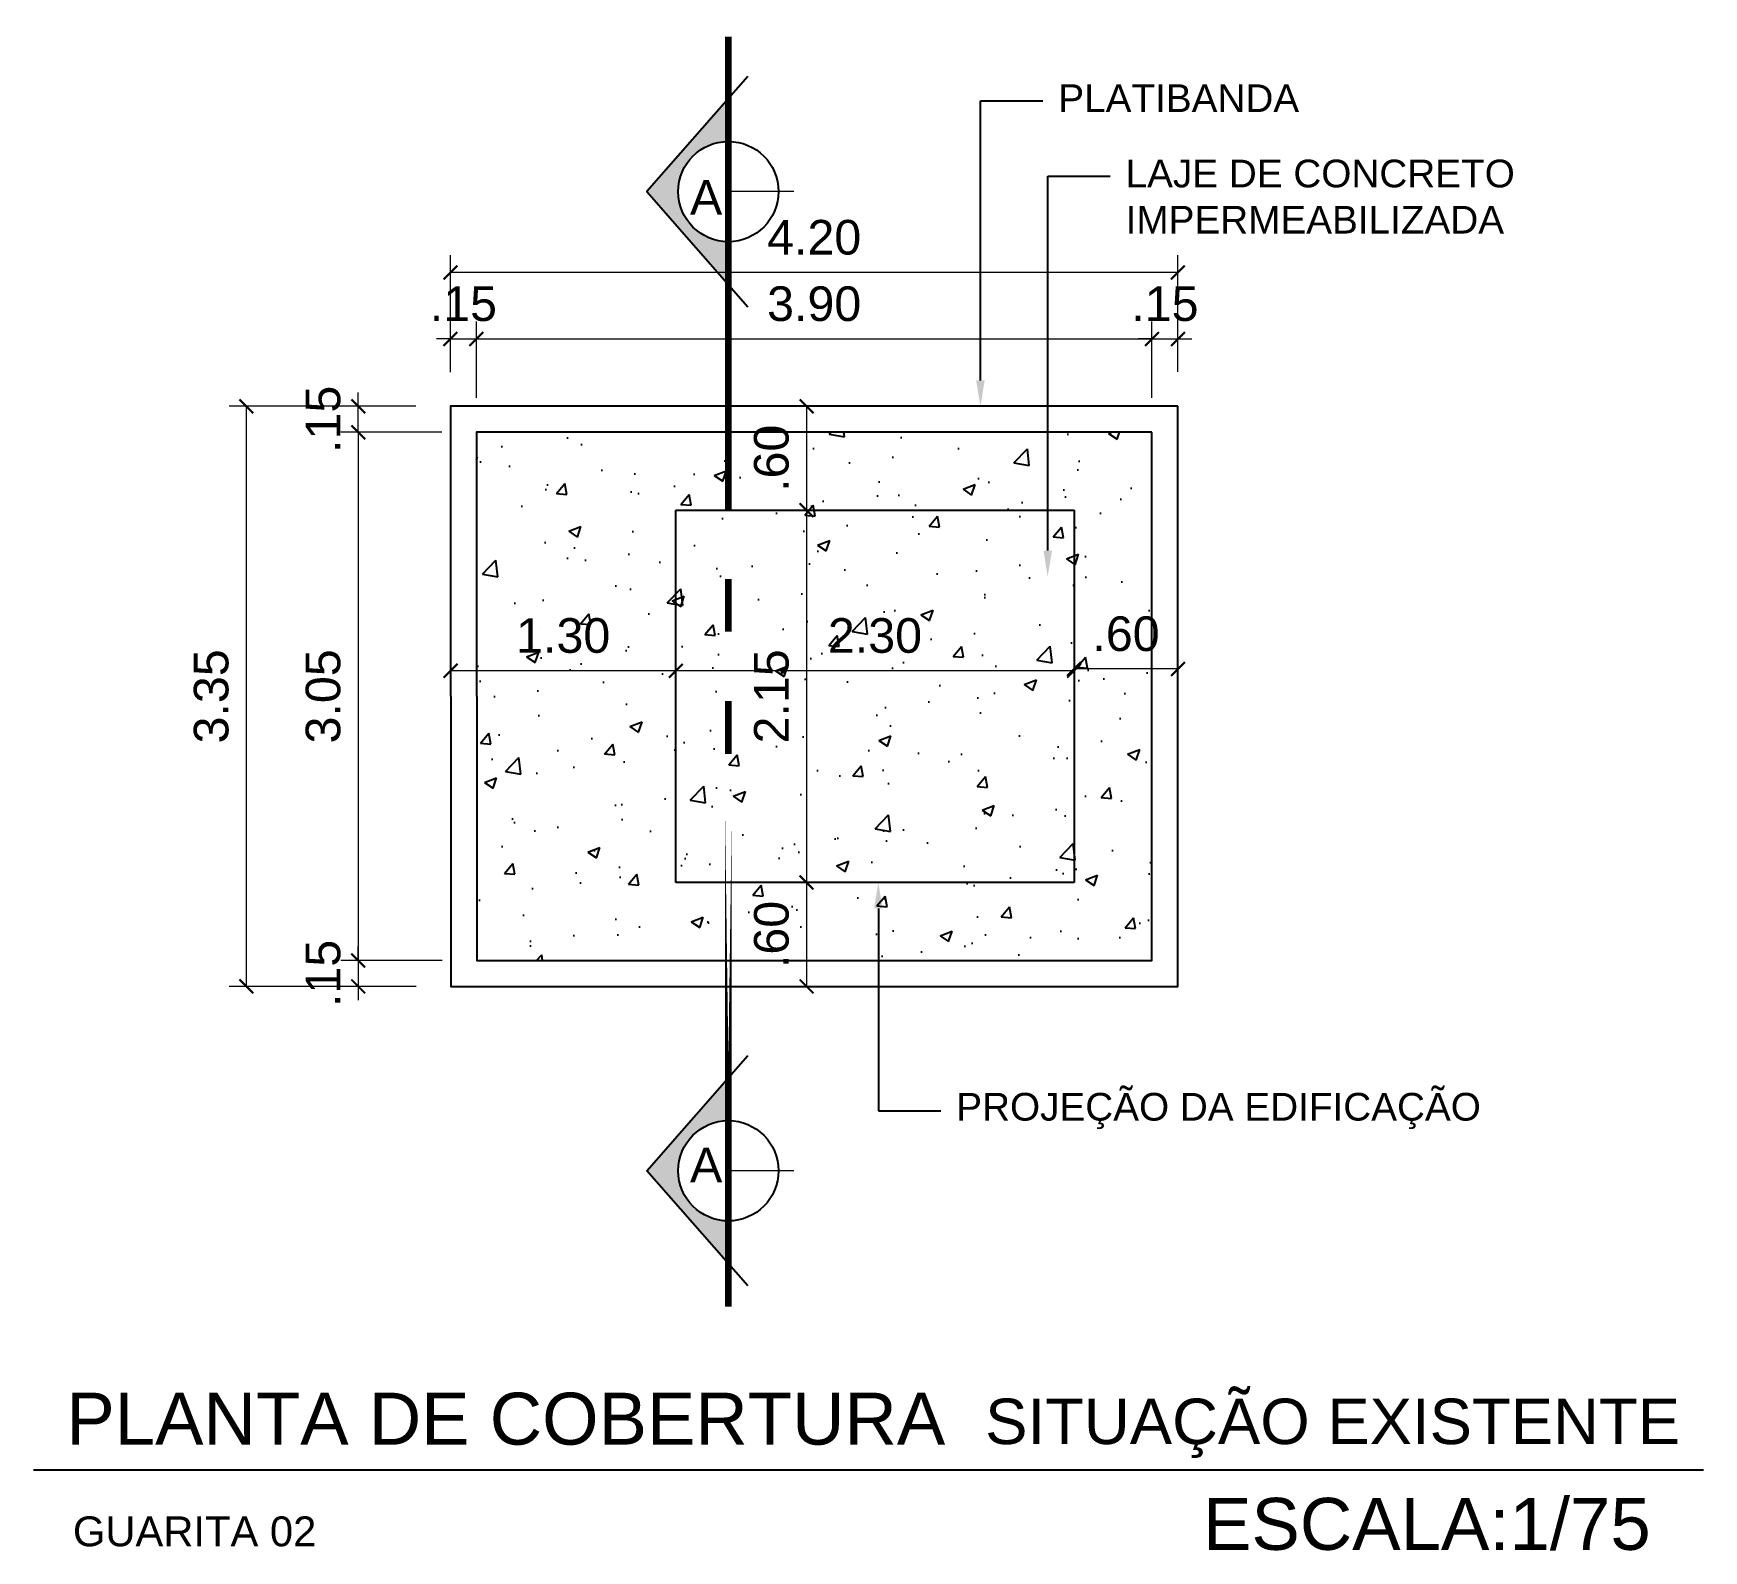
# Model space of a CAD drawing. Header units: metres. Extents: x 2146 to 3549, y -305 to 114.
# Drawn here: x 2608.29 to 2617.93, y -236.92 to -228.16 of the extents above; entities that cross this region are included whole.
import ezdxf
from ezdxf import colors
from ezdxf.entities.mleader import LeaderData, LeaderLine
from ezdxf.math import Vec2, Vec3

# ---------------------------------------------------------------- set-up
doc = ezdxf.new("R2010")
doc.units = ezdxf.units.M
doc.header["$LTSCALE"] = 6
doc.header["$MEASUREMENT"] = 0
doc.linetypes.add('DASHED', pattern=[0.75, 0.5, -0.25])
for name, color, linetype, lineweight in [('2prancha', 4, 'Continuous', 18), ('COTAS', 1, 'Continuous', 0), ('texto', 3, 'Continuous', 25)]:
    doc.layers.add(name, color=color, linetype=linetype, lineweight=lineweight)
for name, color, linetype in [('COTA 1 100', 2, 'Continuous'), ('PENA 0.05', 8, 'Continuous'), ('PENA 0.15', 7, 'Continuous'), ('PENA 0.2', 2, 'Continuous'), ('PENA 01', 1, 'Continuous'), ('PENA 02', 2, 'Continuous'), ('PENA 06', 6, 'Continuous'), ('projeção', 7, 'DASHED'), ('TXT ESPECIFICAÇÕES', 7, 'Continuous')]:
    doc.layers.add(name, color=color, linetype=linetype)
doc.styles.add('Luana', font='arial.ttf')
doc.styles.get("Standard").update_dxf_attribs({"font": 'arial.ttf'})
doc.dimstyles.new('arial100', dxfattribs={"dimtxt": 0.2, "dimasz": 0.08, "dimexe": 0.1, "dimexo": 0.2, "dimgap": 0.1, "dimtad": 1, "dimzin": 4, "dimdsep": 46, "dimtxsty": 'Luana', "dimblk": 'ARCHTICK', "dimcen": 0, "dimclrd": 7, "dimclre": 7, "dimclrt": 256, "dimadec": 0, "dimazin": 0, "dimtfac": 1, "dimtix": 1, "dimtmove": 0, "dimatfit": 3, "dimldrblk": 'CLOSEDBLANK', "dimfxl": 0, "dimlwd": 5, "dimlwe": 5, "dimarcsym": 0})

msp = doc.modelspace()

# ---------------------------------------------------------------- texts
at = {"layer": 'PENA 0.05', "style": 'Luana'}
msp.add_text('SITUAÇÃO EXISTENTE', height=0.2625, dxfattribs=at).set_placement((2613.7839, -236.3099))
at = {"layer": 'PENA 0.05', "linetype": 'ByBlock', "style": 'Luana'}
msp.add_text('GUARITA 02', height=0.1725, dxfattribs=at).set_placement((2608.515, -236.9001))
at = {"layer": 'PENA 0.2', "style": 'Luana'}
for s, p in [('PLANTA DE COBERTURA', (2608.4774, -236.3131)), ('ESCALA:1/75', (2615.0423, -236.9207))]:
    msp.add_text(s, height=0.3, dxfattribs=at).set_placement(p)

# ---------------------------------------------------------------- blocks, each defined once
blk = doc.blocks.new('_ArchTick')
at = {"color": 0, "linetype": 'ByBlock', "const_width": 0.15}
blk.add_lwpolyline([(-0.5, -0.5), (0.5, 0.5)], dxfattribs=at)
blk = doc.blocks.new('*D23')
at = {"layer": 'COTA 1 100', "color": 7, "lineweight": 5}
for p, q in [((2610.6453, -230.4668), (2610.063, -230.4668)), ((2610.163, -230.4668), (2610.163, -233.5168)), ((2610.6475, -233.5168), (2610.063, -233.5168))]:
    blk.add_line(p, q, dxfattribs=at)
at = {"layer": 'Defpoints', "color": 0}
for p in [(2610.8453, -230.4668), (2610.163, -233.5168), (2610.8475, -233.5168)]:
    blk.add_point(p, dxfattribs=at)
at = {"layer": 'COTA 1 100', "color": 7, "lineweight": 5, "xscale": 0.08, "yscale": 0.08, "zscale": 0.08}
for p, rotation in [((2610.163, -230.4668), 90), ((2610.163, -233.5168), 270)]:
    blk.add_blockref('_ArchTick', p, dxfattribs=dict(at, rotation=rotation))
at = {"layer": 'COTA 1 100', "insert": (2609.9608, -231.9918), "char_height": 0.2, "attachment_point": 5, "rotation": 90, "style": 'Luana'}
blk.add_mtext('3.05', dxfattribs=at)
blk = doc.blocks.new('_ClosedBlank')
at = {"layer": '2prancha', "color": 0, "lineweight": -2}
for p, q in [((-1, 0.17), (0, 0)), ((-1, 0.17), (-1, -0.17)), ((0, 0), (-1, -0.17))]:
    blk.add_line(p, q, dxfattribs=at)
blk = doc.blocks.new('*D24')
at = {"layer": 'COTA 1 100', "color": 7, "lineweight": 5}
for p, q in [((2610.163, -233.5168), (2610.163, -233.4368)), ((2610.6475, -233.5168), (2610.063, -233.5168)), ((2610.163, -233.5168), (2610.163, -233.6668)), ((2610.4975, -233.6668), (2610.063, -233.6668)), ((2610.163, -233.6668), (2610.163, -233.7468))]:
    blk.add_line(p, q, dxfattribs=at)
at = {"layer": 'Defpoints', "color": 0}
for p in [(2610.8475, -233.5168), (2610.163, -233.6668), (2610.6975, -233.6668)]:
    blk.add_point(p, dxfattribs=at)
at = {"layer": 'COTA 1 100', "color": 7, "lineweight": 5, "xscale": 0.08, "yscale": 0.08, "zscale": 0.08}
for p, rotation in [((2610.163, -233.5168), 270), ((2610.163, -233.6668), 90)]:
    blk.add_blockref('_ArchTick', p, dxfattribs=dict(at, rotation=rotation))
at = {"layer": 'COTA 1 100', "insert": (2609.9608, -233.5918), "char_height": 0.2, "attachment_point": 5, "rotation": 90, "style": 'Luana'}
blk.add_mtext('.15', dxfattribs=at)
blk = doc.blocks.new('*D25')
at = {"layer": 'COTA 1 100', "color": 7, "lineweight": 5}
for p, q in [((2612.3623, -230.3168), (2612.8524, -230.3168)), ((2612.7524, -230.3168), (2612.7524, -230.9168)), ((2614.2623, -230.9168), (2612.6524, -230.9168))]:
    blk.add_line(p, q, dxfattribs=at)
at = {"layer": 'Defpoints', "color": 0}
for p in [(2612.1623, -230.3168), (2612.7524, -230.9168), (2614.4623, -230.9168)]:
    blk.add_point(p, dxfattribs=at)
at = {"layer": 'COTA 1 100', "color": 7, "lineweight": 5, "xscale": 0.08, "yscale": 0.08, "zscale": 0.08}
for p, rotation in [((2612.7524, -230.3168), 90), ((2612.7524, -230.9168), 270)]:
    blk.add_blockref('_ArchTick', p, dxfattribs=dict(at, rotation=rotation))
at = {"layer": 'COTA 1 100', "insert": (2612.5502, -230.6168), "char_height": 0.2, "attachment_point": 5, "rotation": 90, "style": 'Luana'}
blk.add_mtext('.60', dxfattribs=at)
blk = doc.blocks.new('*D26')
at = {"layer": 'COTA 1 100', "color": 7, "lineweight": 5}
for p, q in [((2614.2623, -230.9168), (2612.6524, -230.9168)), ((2612.7524, -230.9168), (2612.7524, -233.0668)), ((2613.1123, -233.0668), (2612.6524, -233.0668))]:
    blk.add_line(p, q, dxfattribs=at)
at = {"layer": 'Defpoints', "color": 0}
for p in [(2614.4623, -230.9168), (2612.7524, -233.0668), (2613.3123, -233.0668)]:
    blk.add_point(p, dxfattribs=at)
at = {"layer": 'COTA 1 100', "color": 7, "lineweight": 5, "xscale": 0.08, "yscale": 0.08, "zscale": 0.08}
for p, rotation in [((2612.7524, -230.9168), 90), ((2612.7524, -233.0668), 270)]:
    blk.add_blockref('_ArchTick', p, dxfattribs=dict(at, rotation=rotation))
at = {"layer": 'COTA 1 100', "insert": (2612.5502, -231.9918), "char_height": 0.2, "attachment_point": 5, "rotation": 90, "style": 'Luana'}
blk.add_mtext('2.15', dxfattribs=at)
blk = doc.blocks.new('*D27')
at = {"layer": 'COTA 1 100', "color": 7, "lineweight": 5}
for p, q in [((2613.1123, -233.0668), (2612.6524, -233.0668)), ((2612.7524, -233.0668), (2612.7524, -233.6668)), ((2613.1123, -233.6668), (2612.6524, -233.6668))]:
    blk.add_line(p, q, dxfattribs=at)
at = {"layer": 'Defpoints', "color": 0}
for p in [(2613.3123, -233.0668), (2612.7524, -233.6668), (2613.3123, -233.6668)]:
    blk.add_point(p, dxfattribs=at)
at = {"layer": 'COTA 1 100', "color": 7, "lineweight": 5, "xscale": 0.08, "yscale": 0.08, "zscale": 0.08}
for p, rotation in [((2612.7524, -233.0668), 90), ((2612.7524, -233.6668), 270)]:
    blk.add_blockref('_ArchTick', p, dxfattribs=dict(at, rotation=rotation))
at = {"layer": 'COTA 1 100', "insert": (2612.5502, -233.3668), "char_height": 0.2, "attachment_point": 5, "rotation": 90, "style": 'Luana'}
blk.add_mtext('.60', dxfattribs=at)
blk = doc.blocks.new('*D28')
at = {"layer": 'COTA 1 100', "color": 7, "lineweight": 5}
for p, q in [((2614.2975, -231.7918), (2614.2975, -231.7334)), ((2614.8975, -231.7918), (2614.8975, -231.7334)), ((2614.8975, -231.8334), (2614.2975, -231.8334))]:
    blk.add_line(p, q, dxfattribs=at)
at = {"layer": 'Defpoints', "color": 0}
for p in [(2614.2975, -231.8334), (2614.2975, -231.9918), (2614.8975, -231.9918)]:
    blk.add_point(p, dxfattribs=at)
at = {"layer": 'COTA 1 100', "color": 7, "lineweight": 5, "xscale": 0.08, "yscale": 0.08, "zscale": 0.08, "rotation": 180}
blk.add_blockref('_ArchTick', (2614.2975, -231.8334), dxfattribs=at)
at = {"layer": 'COTA 1 100', "color": 7, "lineweight": 5, "xscale": 0.08, "yscale": 0.08, "zscale": 0.08}
blk.add_blockref('_ArchTick', (2614.8975, -231.8334), dxfattribs=at)
at = {"layer": 'COTA 1 100', "insert": (2614.5975, -231.6313), "char_height": 0.2, "attachment_point": 5, "style": 'Luana'}
blk.add_mtext('.60', dxfattribs=at)
blk = doc.blocks.new('*D29')
at = {"layer": 'COTA 1 100', "color": 7, "lineweight": 5}
for p, q in [((2614.2975, -231.7918), (2614.2975, -231.7438)), ((2614.2975, -231.8438), (2611.9975, -231.8438)), ((2611.9975, -232.0438), (2611.9975, -231.9438))]:
    blk.add_line(p, q, dxfattribs=at)
at = {"layer": 'Defpoints', "color": 0}
for p in [(2611.9975, -231.8438), (2611.9975, -231.8438), (2614.2975, -231.9918)]:
    blk.add_point(p, dxfattribs=at)
at = {"layer": 'COTA 1 100', "color": 7, "lineweight": 5, "xscale": 0.08, "yscale": 0.08, "zscale": 0.08, "rotation": 180}
blk.add_blockref('_ArchTick', (2611.9975, -231.8438), dxfattribs=at)
at = {"layer": 'COTA 1 100', "color": 7, "lineweight": 5, "xscale": 0.08, "yscale": 0.08, "zscale": 0.08}
blk.add_blockref('_ArchTick', (2614.2975, -231.8438), dxfattribs=at)
at = {"layer": 'COTA 1 100', "insert": (2613.1475, -231.6416), "char_height": 0.2, "attachment_point": 5, "style": 'Luana'}
blk.add_mtext('2.30', dxfattribs=at)
blk = doc.blocks.new('*D30')
at = {"layer": 'COTA 1 100', "color": 7, "lineweight": 5}
for p, q in [((2610.6963, -231.7084), (2610.6963, -231.7438)), ((2611.9975, -231.8438), (2610.6963, -231.8438)), ((2611.9975, -232.0438), (2611.9975, -231.9438))]:
    blk.add_line(p, q, dxfattribs=at)
at = {"layer": 'Defpoints', "color": 0}
for p in [(2610.6963, -231.8438), (2611.9975, -231.8438), (2610.6963, -231.9084)]:
    blk.add_point(p, dxfattribs=at)
at = {"layer": 'COTA 1 100', "color": 7, "lineweight": 5, "xscale": 0.08, "yscale": 0.08, "zscale": 0.08, "rotation": 180}
blk.add_blockref('_ArchTick', (2610.6963, -231.8438), dxfattribs=at)
at = {"layer": 'COTA 1 100', "color": 7, "lineweight": 5, "xscale": 0.08, "yscale": 0.08, "zscale": 0.08}
blk.add_blockref('_ArchTick', (2611.9975, -231.8438), dxfattribs=at)
at = {"layer": 'COTA 1 100', "insert": (2611.3469, -231.6416), "char_height": 0.2, "attachment_point": 5, "style": 'Luana'}
blk.add_mtext('1.30', dxfattribs=at)
blk = doc.blocks.new('*D31')
at = {"layer": 'COTA 1 100', "color": 7, "lineweight": 5}
for p, q in [((2610.6952, -230.1168), (2610.6952, -229.8276)), ((2610.8453, -230.2668), (2610.8453, -229.8276)), ((2610.6952, -229.9276), (2610.6152, -229.9276)), ((2610.6952, -229.9276), (2610.8453, -229.9276)), ((2610.8453, -229.9276), (2610.9253, -229.9276))]:
    blk.add_line(p, q, dxfattribs=at)
at = {"layer": 'Defpoints', "color": 0}
for p in [(2610.8453, -229.9276), (2610.6952, -230.3168), (2610.8453, -230.4668)]:
    blk.add_point(p, dxfattribs=at)
at = {"layer": 'COTA 1 100', "color": 7, "lineweight": 5, "xscale": 0.08, "yscale": 0.08, "zscale": 0.08}
blk.add_blockref('_ArchTick', (2610.6952, -229.9276), dxfattribs=at)
at = {"layer": 'COTA 1 100', "color": 7, "lineweight": 5, "xscale": 0.08, "yscale": 0.08, "zscale": 0.08, "rotation": 180}
blk.add_blockref('_ArchTick', (2610.8453, -229.9276), dxfattribs=at)
at = {"layer": 'COTA 1 100', "insert": (2610.7703, -229.7255), "char_height": 0.2, "attachment_point": 5, "style": 'Luana'}
blk.add_mtext('.15', dxfattribs=at)
blk = doc.blocks.new('*D32')
at = {"layer": 'COTA 1 100', "color": 7, "lineweight": 5}
for p, q in [((2610.8453, -230.2668), (2610.8453, -229.8276)), ((2614.7475, -230.2668), (2614.7475, -229.8276)), ((2610.8453, -229.9276), (2614.7475, -229.9276))]:
    blk.add_line(p, q, dxfattribs=at)
at = {"layer": 'Defpoints', "color": 0}
for p in [(2614.7475, -229.9276), (2610.8453, -230.4668), (2614.7475, -230.4668)]:
    blk.add_point(p, dxfattribs=at)
at = {"layer": 'COTA 1 100', "color": 7, "lineweight": 5, "xscale": 0.08, "yscale": 0.08, "zscale": 0.08, "rotation": 180}
blk.add_blockref('_ArchTick', (2610.8453, -229.9276), dxfattribs=at)
at = {"layer": 'COTA 1 100', "color": 7, "lineweight": 5, "xscale": 0.08, "yscale": 0.08, "zscale": 0.08}
blk.add_blockref('_ArchTick', (2614.7475, -229.9276), dxfattribs=at)
at = {"layer": 'COTA 1 100', "insert": (2612.7964, -229.7254), "char_height": 0.2, "attachment_point": 5, "style": 'Luana'}
blk.add_mtext('3.90', dxfattribs=at)
blk = doc.blocks.new('*D33')
at = {"layer": 'COTA 1 100', "color": 7, "lineweight": 5}
for p, q in [((2614.7475, -230.2668), (2614.7475, -229.8276)), ((2614.8975, -230.1168), (2614.8975, -229.8276)), ((2614.7475, -229.9276), (2614.6675, -229.9276)), ((2614.7475, -229.9276), (2614.8975, -229.9276)), ((2614.8975, -229.9276), (2614.9775, -229.9276))]:
    blk.add_line(p, q, dxfattribs=at)
at = {"layer": 'Defpoints', "color": 0}
for p in [(2614.8975, -229.9276), (2614.8975, -230.3168), (2614.7475, -230.4668)]:
    blk.add_point(p, dxfattribs=at)
at = {"layer": 'COTA 1 100', "color": 7, "lineweight": 5, "xscale": 0.08, "yscale": 0.08, "zscale": 0.08}
blk.add_blockref('_ArchTick', (2614.7475, -229.9276), dxfattribs=at)
at = {"layer": 'COTA 1 100', "color": 7, "lineweight": 5, "xscale": 0.08, "yscale": 0.08, "zscale": 0.08, "rotation": 180}
blk.add_blockref('_ArchTick', (2614.8975, -229.9276), dxfattribs=at)
at = {"layer": 'COTA 1 100', "insert": (2614.8225, -229.7255), "char_height": 0.2, "attachment_point": 5, "style": 'Luana'}
blk.add_mtext('.15', dxfattribs=at)
blk = doc.blocks.new('*D34')
at = {"layer": 'COTA 1 100', "color": 7, "lineweight": 5}
for p, q in [((2610.6952, -230.1192), (2610.6952, -229.4439)), ((2614.8975, -230.1168), (2614.8975, -229.4439)), ((2614.8975, -229.5439), (2610.6952, -229.5439))]:
    blk.add_line(p, q, dxfattribs=at)
at = {"layer": 'Defpoints', "color": 0}
for p in [(2610.6952, -229.5439), (2610.6952, -230.3192), (2614.8975, -230.3168)]:
    blk.add_point(p, dxfattribs=at)
at = {"layer": 'COTA 1 100', "color": 7, "lineweight": 5, "xscale": 0.08, "yscale": 0.08, "zscale": 0.08, "rotation": 180}
blk.add_blockref('_ArchTick', (2610.6952, -229.5439), dxfattribs=at)
at = {"layer": 'COTA 1 100', "color": 7, "lineweight": 5, "xscale": 0.08, "yscale": 0.08, "zscale": 0.08}
blk.add_blockref('_ArchTick', (2614.8975, -229.5439), dxfattribs=at)
at = {"layer": 'COTA 1 100', "insert": (2612.7964, -229.3418), "char_height": 0.2, "attachment_point": 5, "style": 'Luana'}
blk.add_mtext('4.20', dxfattribs=at)
blk = doc.blocks.new('A$C05D50D5E')
at = {"layer": 'PENA 02'}
for points in [[(-0.2896, 0, -0.414214), (0, 0.2896), (0, 0.5374), (-0.4705, 0), (0, -0.5374), (0, -0.2896, -0.414214)], [(-0.2896, -5.6551, 0.414214), (0, -5.9447), (0, -6.1924), (-0.4705, -5.6551), (0, -5.1177), (0, -5.3654, 0.414214)]]:
    blk.add_hatch(color=251, dxfattribs=at).paths.add_polyline_path(points)
at = {"layer": 'COTAS', "ltscale": 50}
for points in [[(0.3779, 0), (0, 0)], [(0.3779, -5.6551), (0, -5.6551)]]:
    blk.add_lwpolyline(points, dxfattribs=at)
at = {"layer": 'PENA 02', "color": 1, "const_width": 0.0392}
for points in [[(0, 0.8938), (0, -1.836)], [(0, -2.2366), (0, -2.5418)], [(0, -2.9425), (0, -3.2477)]]:
    blk.add_lwpolyline(points, dxfattribs=at)
at = {"layer": 'PENA 02'}
for points in [[(0.1118, 0.6651), (-0.4705, 0), (0.1118, -0.6651)], [(0.1118, -6.3201), (-0.4705, -5.6551), (0.1118, -4.99)]]:
    blk.add_lwpolyline(points, dxfattribs=at)
at = {"layer": 'PENA 02', "color": 1, "const_width": 0.0392}
blk.add_lwpolyline([(0, -3.5693), (0, -6.4397)], close=True, dxfattribs=at)
at = {"layer": 'PENA 02'}
for centre in [(0, 0), (0, -5.6551)]:
    blk.add_circle(centre, 0.2896, dxfattribs=at)
at = {"layer": 'texto', "color": 2, "ltscale": 0.05, "char_height": 0.2, "width": 5.004317, "attachment_point": 5, "style": 'Luana'}
for insert in [(-0.1287, -0.0334), (-0.1287, -5.6216)]:
    blk.add_mtext('A', dxfattribs=dict(at, insert=insert))
blk = doc.blocks.new('*D36')
at = {"layer": 'COTA 1 100', "color": 7, "lineweight": 5}
for p, q in [((2610.163, -230.3168), (2610.163, -230.2368)), ((2610.4952, -230.3168), (2610.063, -230.3168)), ((2610.163, -230.4668), (2610.163, -230.3168)), ((2610.6453, -230.4668), (2610.063, -230.4668)), ((2610.163, -230.4668), (2610.163, -230.5468))]:
    blk.add_line(p, q, dxfattribs=at)
at = {"layer": 'Defpoints', "color": 0}
for p in [(2610.163, -230.3168), (2610.6952, -230.3168), (2610.8453, -230.4668)]:
    blk.add_point(p, dxfattribs=at)
at = {"layer": 'COTA 1 100', "color": 7, "lineweight": 5, "xscale": 0.08, "yscale": 0.08, "zscale": 0.08}
for p, rotation in [((2610.163, -230.3168), 270), ((2610.163, -230.4668), 90)]:
    blk.add_blockref('_ArchTick', p, dxfattribs=dict(at, rotation=rotation))
at = {"layer": 'COTA 1 100', "insert": (2609.9608, -230.3918), "char_height": 0.2, "attachment_point": 5, "rotation": 90, "style": 'Luana'}
blk.add_mtext('.15', dxfattribs=at)
blk = doc.blocks.new('*D37')
at = {"layer": 'COTA 1 100', "color": 7, "lineweight": 5}
for p, q in [((2610.2952, -230.3168), (2609.4169, -230.3168)), ((2609.5169, -233.6668), (2609.5169, -230.3168)), ((2610.4975, -233.6668), (2609.4169, -233.6668))]:
    blk.add_line(p, q, dxfattribs=at)
at = {"layer": 'Defpoints', "color": 0}
for p in [(2609.5169, -230.3168), (2610.4952, -230.3168), (2610.6975, -233.6668)]:
    blk.add_point(p, dxfattribs=at)
at = {"layer": 'COTA 1 100', "color": 7, "lineweight": 5, "xscale": 0.08, "yscale": 0.08, "zscale": 0.08}
for p, rotation in [((2609.5169, -230.3168), 90), ((2609.5169, -233.6668), 270)]:
    blk.add_blockref('_ArchTick', p, dxfattribs=dict(at, rotation=rotation))
at = {"layer": 'COTA 1 100', "insert": (2609.3147, -231.9918), "char_height": 0.2, "attachment_point": 5, "rotation": 90, "style": 'Luana'}
blk.add_mtext('3.35', dxfattribs=at)

# ---------------------------------------------------------------- dimensions: what is measured, and where the dimension line sits
at = {"layer": 'COTA 1 100'}
for base, p1, p2, picture, middle in [((2610.6952, -229.5439), (2614.8975, -230.3168), (2610.6952, -230.3192), '*D34', (2612.7964, -229.3418)), ((2610.8453, -229.9276), (2610.6952, -230.3168), (2610.8453, -230.4668), '*D31', (2610.7703, -229.7255)), ((2614.2975, -231.8334), (2614.8975, -231.9918), (2614.2975, -231.9918), '*D28', (2614.5975, -231.6313))]:
    dim = msp.add_linear_dim(base=base, p1=p1, p2=p2, dimstyle='arial100', dxfattribs=at)
    dim.commit()
    dim.dimension.update_dxf_attribs({"geometry": picture, "text_midpoint": middle})
for base, p1, p2, picture, middle in [((2614.7475, -229.9276), (2610.8453, -230.4668), (2614.7475, -230.4668), '*D32', (2612.7964, -229.7254)), ((2614.8975, -229.9276), (2614.7475, -230.4668), (2614.8975, -230.3168), '*D33', (2614.8225, -229.7255)), ((2610.6963, -231.8438), (2611.9975, -231.8438), (2610.6963, -231.9084), '*D30', (2611.3469, -231.6416)), ((2611.9975, -231.8438), (2614.2975, -231.9918), (2611.9975, -231.8438), '*D29', (2613.1475, -231.6416))]:
    dim = msp.add_linear_dim(base=base, p1=p1, p2=p2, dimstyle='arial100', override={"dimtmove": 1}, dxfattribs=at)
    dim.commit()
    dim.dimension.update_dxf_attribs({"geometry": picture, "text_midpoint": middle})
for base, p1, p2, picture, middle in [((2610.163, -230.3168), (2610.8453, -230.4668), (2610.6952, -230.3168), '*D36', (2609.9608, -230.3918)), ((2612.7524, -230.9168), (2612.1623, -230.3168), (2614.4623, -230.9168), '*D25', (2612.5502, -230.6168)), ((2610.163, -233.5168), (2610.8453, -230.4668), (2610.8475, -233.5168), '*D23', (2609.9608, -231.9918)), ((2612.7524, -233.0668), (2614.4623, -230.9168), (2613.3123, -233.0668), '*D26', (2612.5502, -231.9918)), ((2612.7524, -233.6668), (2613.3123, -233.0668), (2613.3123, -233.6668), '*D27', (2612.5502, -233.3668)), ((2610.163, -233.6668), (2610.8475, -233.5168), (2610.6975, -233.6668), '*D24', (2609.9608, -233.5918))]:
    dim = msp.add_linear_dim(base=base, p1=p1, p2=p2, angle=90, dimstyle='arial100', override={"dimtmove": 1}, dxfattribs=at)
    dim.commit()
    dim.dimension.update_dxf_attribs({"geometry": picture, "text_midpoint": middle})
dim = msp.add_linear_dim(base=(2609.5169, -230.3168), p1=(2610.6975, -233.6668), p2=(2610.4952, -230.3168), angle=90, dimstyle='arial100', dxfattribs=at)
dim.commit()
dim.dimension.update_dxf_attribs({"geometry": '*D37', "text_midpoint": (2609.3147, -231.9918)})

# ---------------------------------------------------------------- hatches: boundary and pattern name
at = {"layer": 'PENA 01'}
h = msp.add_hatch(dxfattribs=at)
h.set_pattern_fill('AR-CONC,_I', color=256, scale=0.1, style=2)
h.set_pattern_definition([(50, (2611.1453, -233.7668), (0.71726, -0.06275), [0.075, -0.825]), (355, (2611.1453, -233.7668), (-0.13875, 0.75219), [0.06, -0.66]), (100.451, (2611.2051, -233.772), (0.57851, 0.68944), [0.06374, -0.70114]), (46.184, (2611.1453, -233.5668), (1.06724, -0.16552), [0.1125, -1.2375]), (96.636, (2611.2343, -233.5806), (0.93466, 0.97412), [0.09561, -1.05171]), (351.184, (2611.1453, -233.5668), (0.93466, 0.97412), [0.09, -0.99]), (21, (2611.2453, -233.6168), (0.59691, -0.40262), [0.075, -0.825]), (326, (2611.2453, -233.6168), (0.24332, 0.72515), [0.06, -0.66]), (71.451, (2611.29506, -233.6503), (0.84022, 0.32253), [0.06374, -0.70114]), (37.5, (2611.14532, -233.76678), (0.01216, 0.332894), [0, -0.652, 0, -0.67, 0, -0.6625]), (7.5, (2611.14532, -233.76678), (0.26307, 0.394412), [0, -0.382, 0, -0.637, 0, -0.2525]), (327.5, (2610.92232, -233.76678), (0.533822, -0.022555), [0, -0.25, 0, -0.78, 0, -1.035]), (317.5, (2610.8223, -233.7668), (0.583186, 0.100105), [0, -0.325, 0, -0.518, 0, -0.735])])
h.paths.add_polyline_path([(2610.8453, -230.4668), (2610.8475, -233.5168), (2614.7475, -233.5168), (2614.7475, -230.4668)])
h.paths.add_polyline_path([(2614.2975, -230.9168), (2614.2975, -233.0668), (2611.9975, -233.0668), (2611.9975, -230.9168)], flags=0)
h.paths.add_polyline_path([(2611.9975, -233.0668), (2614.2975, -233.0668), (2614.2975, -230.9168), (2611.9975, -230.9168)], flags=16)

# ---------------------------------------------------------------- linework, layer by layer
at = {"layer": 'PENA 0.15'}
msp.add_lwpolyline([(2617.9334, -236.4603), (2608.2869, -236.4603)], dxfattribs=at)
at = {"layer": 'PENA 06'}
for points in [[(2614.8975, -230.3168), (2610.6952, -230.3168), (2610.6975, -233.6668), (2614.8975, -233.6668)], [(2614.7475, -230.4668), (2610.8453, -230.4668), (2610.8475, -233.5168), (2614.7475, -233.5168)]]:
    msp.add_lwpolyline(points, close=True, dxfattribs=at)
at = {"layer": 'projeção', "ltscale": 1.5}
msp.add_lwpolyline([(2611.9975, -230.9168), (2614.2975, -230.9168), (2614.2975, -233.0668), (2611.9975, -233.0668)], close=True, dxfattribs=at)

# ---------------------------------------------------------------- block references
at = {"layer": 'COTA 1 100'}
msp.add_blockref('A$C05D50D5E', (2612.301, -229.0765), dxfattribs=at)

msp.set_redraw_order([(e.dxf.handle, doc.entitydb.next_handle()) for e in msp.query("TEXT MTEXT ATTDEF DIMENSION ARC_DIMENSION")])  # texts and dimensions are drawn at this point

# ---------------------------------------------------------------- leaders
at = {"layer": 'TXT ESPECIFICAÇÕES', "ltscale": 0.05}
ml = msp.add_multileader_mtext('Standard', dxfattribs=at)
ml.set_content('PLATIBANDA', color=256)
ml.set_leader_properties()
ml.build(insert=Vec2(0, 0))
ml.multileader.update_dxf_attribs({"dogleg_length": 0.36, "arrow_head_size": 0.15})
ctx = ml.context
ctx.base_point, ctx.char_height, ctx.arrow_head_size, ctx.landing_gap_size, ctx.plane_origin = Vec3(2614.1164, -228.5533), 0.16, 0.15, 0.09, Vec3(2613.6607, -228.4216)
notes = []
notes.append((ctx, [(0, (1, 1, 0), (2613.7564, -228.5533), (1, 0), 0.36, [(0, [(2613.7564, -230.3168)], 0, [])])]))
ctx.mtext.insert, ctx.mtext.flow_direction = Vec3(2614.2064, -228.4573), 5
ml = msp.add_multileader_mtext('Standard', dxfattribs=at)
ml.set_content('LAJE DE CONCRETO\\PIMPERMEABILIZADA', color=256)
ml.set_leader_properties()
ml.build(insert=Vec2(0, 0))
ml.multileader.update_dxf_attribs({"dogleg_length": 0.36, "arrow_head_size": 0.15})
ctx = ml.context
ctx.base_point, ctx.char_height, ctx.arrow_head_size, ctx.landing_gap_size, ctx.plane_origin = Vec3(2614.5052, -228.9883), 0.16, 0.15, 0.09, Vec3(2614.0496, -229.5587)
notes.append((ctx, [(0, (1, 1, 0), (2614.1452, -228.9883), (1, 0), 0.36, [(0, [(2614.1452, -231.3001)], 0, [])])]))
ctx.mtext.insert, ctx.mtext.flow_direction = Vec3(2614.5952, -228.8923), 5
ml = msp.add_multileader_mtext('Standard', dxfattribs=at)
ml.set_content('PROJEÇÃO DA EDIFICAÇÃO', color=256)
ml.set_leader_properties()
ml.build(insert=Vec2(0, 0))
ml.multileader.update_dxf_attribs({"dogleg_length": 0.36, "arrow_head_size": 0.15})
ctx = ml.context
ctx.base_point, ctx.char_height, ctx.arrow_head_size, ctx.landing_gap_size, ctx.plane_origin = Vec3(2613.527, -234.3848), 0.16, 0.15, 0.09, Vec3(2613.0713, -234.353)
notes.append((ctx, [(0, (1, 1, 0), (2613.167, -234.3848), (1, 0), 0.36, [(0, [(2613.167, -233.0668)], 0, [])])]))
ctx.mtext.insert, ctx.mtext.flow_direction = Vec3(2613.617, -234.2818), 5
for ctx, leaders in notes:
    for number, flags, end, landing, length, lines in leaders:
        leader = LeaderData()
        leader.index, (leader.has_last_leader_line, leader.has_dogleg_vector, leader.attachment_direction) = number, flags
        leader.last_leader_point, leader.dogleg_vector, leader.dogleg_length = Vec3(end), Vec3(landing), length
        for number, points, colour, breaks in lines:
            line = LeaderLine()
            line.index, line.vertices, line.color, line.breaks = number, Vec3.list(points), colors.encode_raw_color(colour), breaks
            leader.lines.append(line)
        ctx.leaders.append(leader)

doc.saveas('drawing.dxf')
